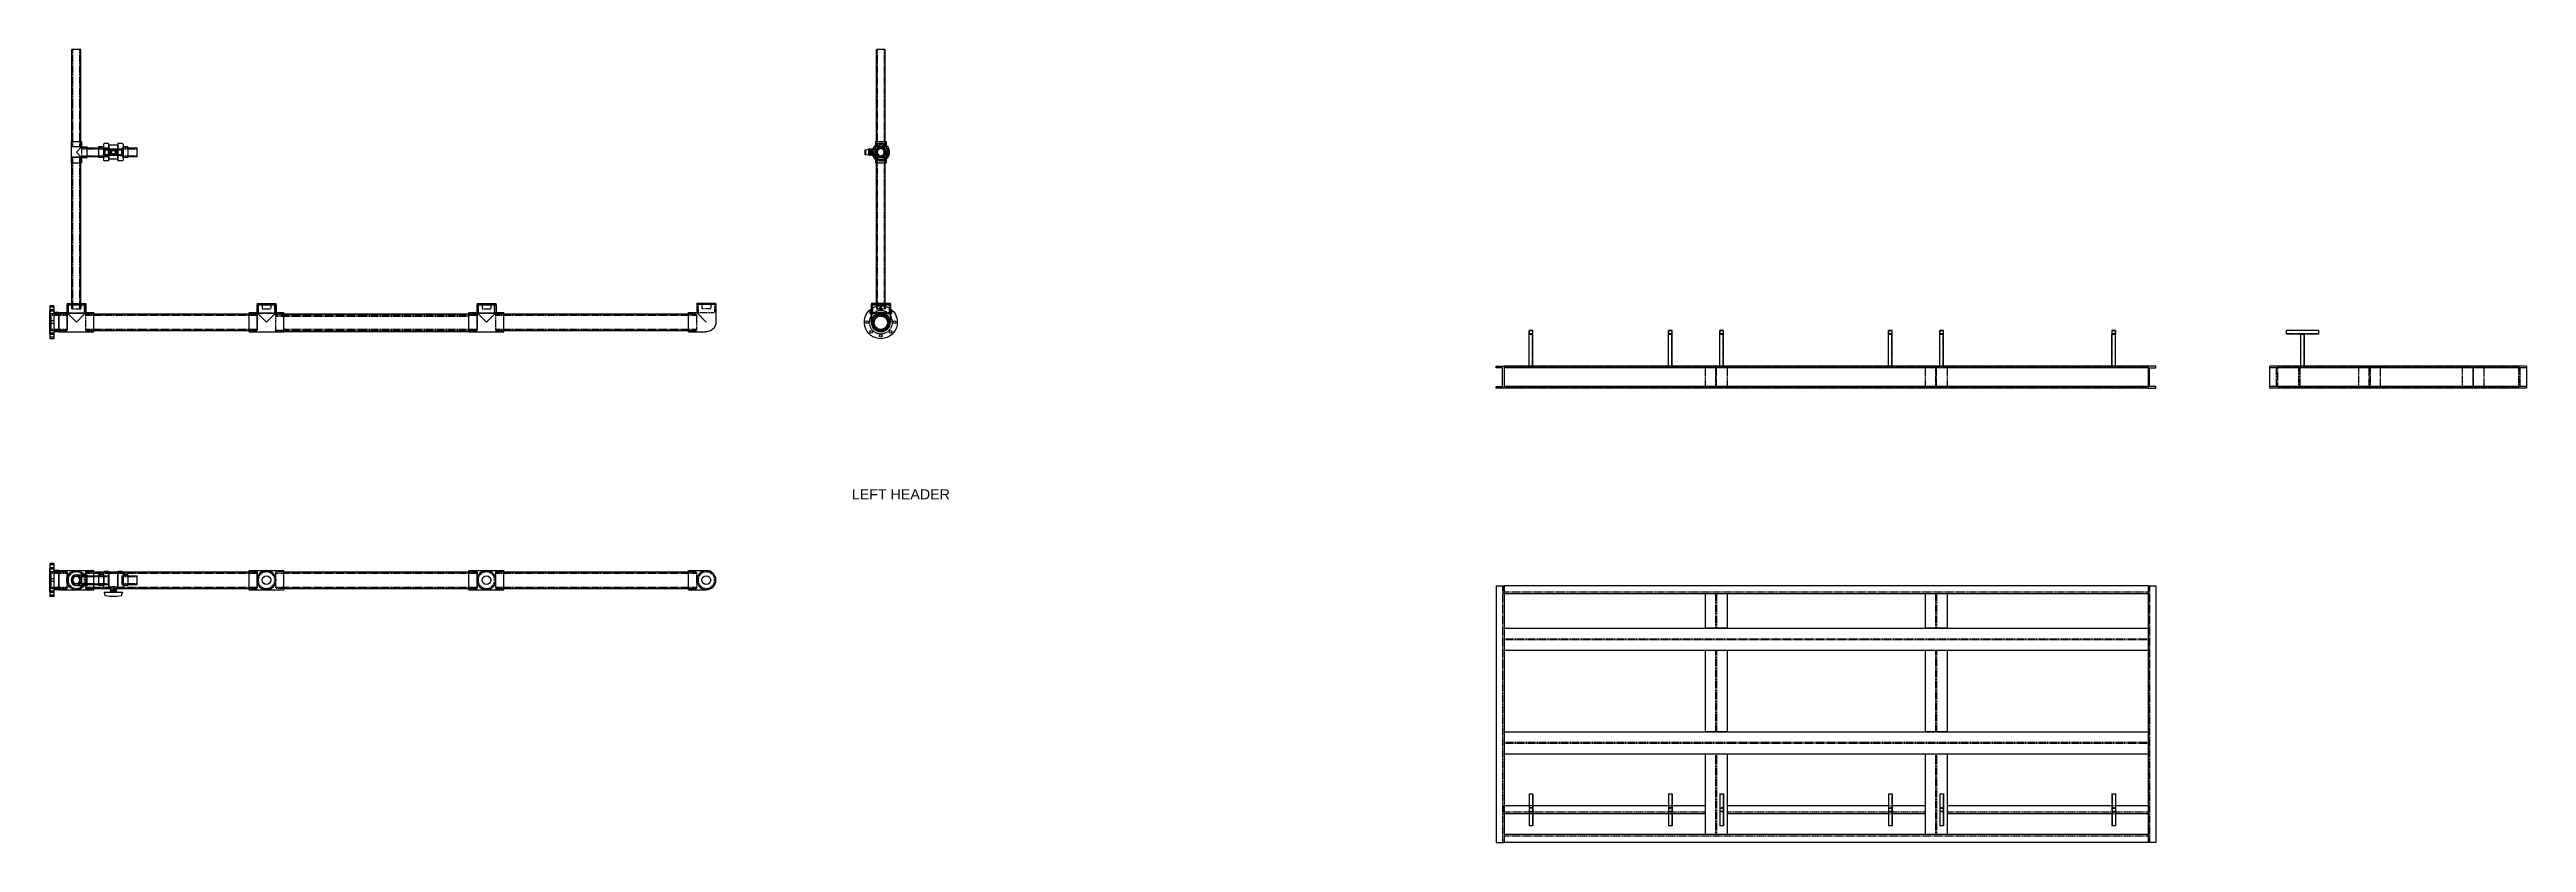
# Model space of a CAD drawing. Header units: inches. Extents: x 384 to 2495, y 344 to 1371.
# Drawn here: x 1234 to 1910, y 344 to 560 of the extents above; entities that cross this region are included whole.
import ezdxf

# ---------------------------------------------------------------- set-up
doc = ezdxf.new("R2010")
doc.units = ezdxf.units.IN
doc.header["$MEASUREMENT"] = 0
doc.linetypes.add('HIDDEN', pattern=[0.375, 0.25, -0.125])
doc.layers.add('HIDDEN', color=4, linetype='HIDDEN')
doc.layers.add('VISIBLE', color=7, linetype='Continuous')
doc.styles.get("Standard").update_dxf_attribs({"font": 'arial.ttf'})

msp = doc.modelspace()

# ---------------------------------------------------------------- texts
at = {"layer": 'VISIBLE', "insert": (1453.3, 439.96), "char_height": 2.7796, "attachment_point": 1}
msp.add_mtext_dynamic_manual_height_columns('LEFT HEADER', width=33.2666, gutter_width=1, heights=[0], dxfattribs=at)

# ---------------------------------------------------------------- linework, layer by layer
at = {"layer": 'HIDDEN'}
for p, q in [((1240.77, 533.47), (1240.77, 559.89)), ((1242.69, 533.47), (1242.69, 559.89)), ((1460.25, 533.47), (1460.25, 559.89)), ((1462.16, 533.47), (1462.16, 559.89)), ((1240.54, 533.47), (1240.54, 534.83)), ((1240.54, 533.33), (1240.54, 534.83)), ((1242.92, 533.47), (1242.92, 534.83)), ((1242.92, 533.33), (1242.92, 534.83)), ((1460.02, 533.47), (1460.02, 534.83)), ((1460.02, 533.33), (1460.02, 534.83)), ((1462.39, 533.47), (1462.39, 534.83)), ((1462.39, 533.33), (1462.39, 534.83)), ((1240.54, 533.47), (1242.92, 533.47)), ((1242.92, 533.33), (1240.54, 533.33)), ((1240.54, 530.59), (1242.92, 530.59)), ((1240.54, 528.96), (1240.54, 530.59)), ((1242.92, 530.46), (1240.54, 530.46)), ((1240.54, 528.96), (1240.54, 530.46)), ((1240.77, 489.14), (1240.77, 530.59)), ((1242.69, 489.14), (1242.69, 530.59)), ((1242.92, 528.96), (1242.92, 530.59)), ((1242.92, 528.96), (1242.92, 530.46)), ((1243.17, 533.08), (1243.17, 530.71)), ((1243.17, 533.08), (1244.67, 533.08)), ((1243.17, 533.08), (1243.17, 530.71)), ((1244.67, 533.08), (1243.17, 533.08)), ((1243.17, 532.85), (1250.46, 532.85)), ((1243.17, 530.94), (1250.46, 530.94)), ((1243.17, 530.71), (1244.67, 530.71)), ((1244.67, 530.71), (1243.17, 530.71)), ((1247.8, 533.08), (1250.46, 533.08)), ((1247.8, 533.08), (1249.33, 533.08)), ((1247.8, 530.71), (1250.46, 530.71)), ((1247.8, 530.71), (1249.33, 530.71)), ((1249.33, 530.71), (1249.33, 533.08)), ((1250.46, 530.71), (1250.46, 533.08)), ((1250.54, 532.75), (1250.54, 531.04)), ((1250.59, 532.75), (1250.59, 531.04)), ((1253, 532.75), (1253, 531.04)), ((1253.05, 532.75), (1253.05, 531.04)), ((1254.26, 530.71), (1254.26, 533.08)), ((1254.26, 533.08), (1255.79, 533.08)), ((1254.26, 530.71), (1254.26, 533.08)), ((1254.26, 533.08), (1255.79, 533.08)), ((1254.26, 532.85), (1258.29, 532.85)), ((1254.26, 530.94), (1258.29, 530.94)), ((1254.26, 530.71), (1255.79, 530.71)), ((1254.26, 530.71), (1255.79, 530.71)), ((1459.45, 532.67), (1458.96, 532.67)), ((1459.45, 531.11), (1458.96, 531.11)), ((1459.77, 533.78), (1459.77, 530)), ((1460.02, 533.47), (1462.39, 533.47)), ((1462.39, 533.33), (1460.02, 533.33)), ((1460.02, 530.59), (1462.39, 530.59)), ((1460.02, 528.96), (1460.02, 530.59)), ((1462.39, 530.46), (1460.02, 530.46)), ((1460.02, 528.96), (1460.02, 530.46)), ((1460.25, 489.14), (1460.25, 530.59)), ((1462.16, 489.14), (1462.16, 530.59)), ((1462.39, 528.96), (1462.39, 530.59)), ((1462.39, 528.96), (1462.39, 530.46)), ((1462.64, 533.78), (1462.64, 530)), ((1234.48, 487.67), (1234.42, 487.67)), ((1235.6, 489.64), (1234.48, 489.64)), ((1235.6, 488.89), (1234.48, 488.89)), ((1235.6, 488.55), (1234.48, 488.55)), ((1235.6, 487.8), (1234.48, 487.8)), ((1234.73, 487.41), (1234.48, 487.41)), ((1234.73, 483.27), (1234.73, 487.77)), ((1234.73, 487.77), (1239.23, 487.77)), ((1234.73, 487.77), (1234.73, 483.27)), ((1236.98, 487.77), (1234.73, 487.77)), ((1234.73, 487.41), (1239.23, 487.41)), ((1239.23, 487.77), (1236.98, 487.77)), ((1239.23, 483.27), (1239.23, 487.77)), ((1239.23, 487.77), (1239.23, 483.27)), ((1239.48, 490.27), (1239.48, 488.02)), ((1239.48, 488.02), (1239.48, 490.27)), ((1239.48, 488.02), (1243.98, 488.02)), ((1243.98, 488.02), (1239.48, 488.02)), ((1240.54, 489.14), (1240.54, 490.61)), ((1240.54, 490.61), (1240.54, 489.14)), ((1240.54, 489.14), (1242.92, 489.14)), ((1240.54, 489.14), (1242.92, 489.14)), ((1242.92, 489.14), (1242.92, 490.61)), ((1242.92, 490.61), (1242.92, 489.14)), ((1243.98, 490.27), (1243.98, 488.02)), ((1243.98, 488.02), (1243.98, 490.27)), ((1244.23, 487.77), (1244.23, 483.27)), ((1244.23, 487.77), (1246.48, 487.77)), ((1244.23, 487.77), (1244.23, 483.27)), ((1246.48, 487.77), (1244.23, 487.77)), ((1244.23, 487.41), (1291.09, 487.41)), ((1288.84, 487.77), (1291.09, 487.77)), ((1291.09, 487.77), (1288.84, 487.77)), ((1291.09, 483.27), (1291.09, 487.77)), ((1291.09, 487.77), (1291.09, 483.27)), ((1291.34, 490.27), (1291.34, 488.02)), ((1291.34, 488.02), (1291.34, 490.27)), ((1291.34, 488.02), (1295.84, 488.02)), ((1295.84, 488.02), (1291.34, 488.02)), ((1292.41, 490.61), (1292.41, 489.14)), ((1292.41, 489.14), (1294.78, 489.14)), ((1294.78, 490.61), (1294.78, 489.14)), ((1295.84, 490.27), (1295.84, 488.02)), ((1295.84, 488.02), (1295.84, 490.27)), ((1296.09, 487.77), (1296.09, 485.38)), ((1298.34, 487.77), (1296.09, 487.77)), ((1296.09, 487.48), (1348.84, 487.48)), ((1296.09, 487.12), (1348.84, 487.12)), ((1298.34, 487.41), (1351.09, 487.41)), ((1348.84, 487.77), (1351.09, 487.77)), ((1351.09, 487.77), (1348.84, 487.77)), ((1348.84, 485.38), (1348.84, 487.48)), ((1351.09, 483.27), (1351.09, 487.77)), ((1351.09, 487.77), (1351.09, 483.27)), ((1351.34, 490.27), (1351.34, 488.02)), ((1351.34, 488.02), (1351.34, 490.27)), ((1351.34, 488.02), (1355.84, 488.02)), ((1355.84, 488.02), (1351.34, 488.02)), ((1352.41, 490.61), (1352.41, 489.14)), ((1352.41, 489.14), (1354.78, 489.14)), ((1354.78, 490.61), (1354.78, 489.14)), ((1355.84, 490.27), (1355.84, 488.02)), ((1355.84, 488.02), (1355.84, 490.27)), ((1356.09, 487.77), (1356.09, 483.27)), ((1356.09, 487.77), (1358.34, 487.77)), ((1356.09, 487.77), (1356.09, 483.27)), ((1358.34, 487.77), (1356.09, 487.77)), ((1356.09, 487.41), (1410.97, 487.41)), ((1408.72, 487.77), (1410.97, 487.77)), ((1408.72, 487.77), (1410.97, 487.77)), ((1410.97, 483.27), (1410.97, 487.77)), ((1410.97, 483.27), (1410.97, 487.77)), ((1411.34, 490.39), (1411.34, 488.14)), ((1411.34, 490.39), (1411.34, 488.14)), ((1411.34, 488.14), (1415.84, 488.14)), ((1411.34, 488.14), (1415.84, 488.14)), ((1412.41, 490.74), (1412.41, 489.27)), ((1412.41, 489.27), (1414.78, 489.27)), ((1414.78, 490.74), (1414.78, 489.27)), ((1415.84, 490.39), (1415.84, 488.14)), ((1415.84, 490.39), (1415.84, 488.14)), ((1458.59, 490.27), (1463.81, 490.27)), ((1458.65, 490.61), (1461.2, 490.61)), ((1458.65, 490.39), (1458.65, 490.32)), ((1458.65, 490.32), (1461.2, 490.32)), ((1458.95, 490.39), (1458.95, 488.14)), ((1458.95, 490.39), (1458.95, 488.14)), ((1458.95, 488.14), (1461.2, 488.14)), ((1458.95, 488.14), (1458.95, 488.02)), ((1458.95, 488.02), (1458.95, 488.14)), ((1458.95, 488.14), (1461.2, 488.14)), ((1458.95, 488.02), (1461.2, 488.02)), ((1463.45, 488.02), (1458.95, 488.02)), ((1460.02, 490.74), (1460.02, 489.27)), ((1460.02, 489.27), (1462.39, 489.27)), ((1460.02, 489.27), (1460.02, 489.14)), ((1460.02, 489.14), (1462.39, 489.14)), ((1461.2, 490.61), (1463.75, 490.61)), ((1461.2, 490.32), (1463.75, 490.32)), ((1461.2, 488.14), (1463.45, 488.14)), ((1461.2, 488.14), (1463.45, 488.14)), ((1461.2, 488.02), (1463.45, 488.02)), ((1462.39, 490.74), (1462.39, 489.27)), ((1462.39, 489.27), (1462.39, 489.14)), ((1463.45, 490.39), (1463.45, 488.14)), ((1463.45, 490.39), (1463.45, 488.14)), ((1463.45, 488.14), (1463.45, 488.02)), ((1463.45, 488.02), (1463.45, 488.14)), ((1463.75, 490.39), (1463.75, 490.32)), ((1234.48, 483.37), (1234.42, 483.37)), ((1235.6, 485.89), (1234.48, 485.89)), ((1235.6, 485.14), (1234.48, 485.14)), ((1234.73, 483.63), (1234.48, 483.63)), ((1235.6, 483.24), (1234.48, 483.24)), ((1235.6, 482.49), (1234.48, 482.49)), ((1235.6, 482.14), (1234.48, 482.14)), ((1235.6, 481.39), (1234.48, 481.39)), ((1234.73, 483.63), (1239.23, 483.63)), ((1234.73, 483.27), (1239.23, 483.27)), ((1236.98, 483.27), (1234.73, 483.27)), ((1239.23, 483.27), (1236.98, 483.27)), ((1244.23, 483.63), (1291.09, 483.63)), ((1244.23, 483.27), (1246.48, 483.27)), ((1246.48, 483.27), (1244.23, 483.27)), ((1288.84, 483.27), (1291.09, 483.27)), ((1291.09, 483.27), (1288.84, 483.27)), ((1296.09, 485.38), (1296.09, 482.98)), ((1296.09, 483.34), (1348.84, 483.34)), ((1298.34, 483.27), (1296.09, 483.27)), ((1296.09, 482.98), (1298.34, 482.98)), ((1298.34, 483.63), (1351.09, 483.63)), ((1298.34, 483.27), (1348.84, 483.27)), ((1348.84, 483.27), (1351.09, 483.27)), ((1351.09, 483.27), (1348.84, 483.27)), ((1356.09, 483.63), (1410.97, 483.63)), ((1356.09, 483.27), (1358.34, 483.27)), ((1358.34, 483.27), (1356.09, 483.27)), ((1408.72, 483.27), (1410.97, 483.27)), ((1408.72, 483.27), (1410.97, 483.27)), ((1638.12, 473.52), (1638.12, 482.27)), ((1639.02, 473.52), (1639.02, 482.27)), ((1676.12, 473.52), (1676.12, 482.27)), ((1677.02, 473.52), (1677.02, 482.27)), ((1690.12, 473.52), (1690.12, 482.27)), ((1691.02, 473.52), (1691.02, 482.27)), ((1736.12, 473.52), (1736.12, 482.27)), ((1737.02, 473.52), (1737.02, 482.27)), ((1750.12, 473.52), (1750.12, 482.27)), ((1751.02, 473.52), (1751.02, 482.27)), ((1797.12, 473.52), (1797.12, 482.27)), ((1798.02, 473.52), (1798.02, 482.27)), ((1853.45, 483.22), (1844.7, 483.22)), ((1853.45, 482.32), (1844.7, 482.32)), ((1848.62, 473.52), (1848.62, 482.27)), ((1849.52, 473.52), (1849.52, 482.27)), ((1631.23, 473.51), (1686.07, 473.51)), ((1631.23, 473.28), (1686.07, 473.28)), ((1686.07, 473.52), (1686.07, 473.51)), ((1692.06, 473.51), (1686.07, 473.51)), ((1686.07, 473.51), (1686.07, 473.28)), ((1686.07, 473.28), (1686.07, 467.75)), ((1686.07, 473.28), (1688.83, 473.28)), ((1688.83, 473.28), (1689.31, 473.28)), ((1688.95, 473.15), (1688.95, 467.87)), ((1689.18, 467.87), (1689.18, 473.15)), ((1689.31, 473.28), (1692.06, 473.28)), ((1692.06, 473.52), (1692.06, 473.51)), ((1692.06, 473.51), (1746.08, 473.51)), ((1692.06, 473.28), (1692.06, 473.51)), ((1692.06, 473.28), (1692.06, 467.75)), ((1692.06, 473.28), (1746.08, 473.28)), ((1746.08, 473.52), (1746.08, 473.51)), ((1752.07, 473.51), (1746.08, 473.51)), ((1746.08, 473.51), (1746.08, 473.28)), ((1746.08, 473.28), (1746.08, 467.75)), ((1746.08, 473.28), (1748.84, 473.28)), ((1748.84, 473.28), (1749.32, 473.28)), ((1748.96, 473.15), (1748.96, 467.87)), ((1749.19, 467.87), (1749.19, 473.15)), ((1749.32, 473.28), (1752.07, 473.28)), ((1752.07, 473.52), (1752.07, 473.51)), ((1752.07, 473.28), (1752.07, 473.51)), ((1752.07, 473.51), (1806.92, 473.51)), ((1752.07, 473.28), (1752.07, 467.75)), ((1752.07, 473.28), (1806.92, 473.28)), ((1841.87, 473.08), (1841.87, 467.96)), ((1842.31, 467.52), (1842.31, 473.52)), ((1864.36, 473.51), (1842.31, 473.51)), ((1864.36, 473.28), (1842.31, 473.28)), ((1847.99, 473.52), (1847.99, 467.52)), ((1848.43, 467.96), (1848.43, 473.08)), ((1850.15, 473.08), (1850.15, 473.52)), ((1864.36, 473.51), (1870.35, 473.51)), ((1864.36, 473.28), (1864.36, 473.51)), ((1864.36, 473.28), (1864.36, 473.15)), ((1867.12, 473.28), (1864.36, 473.28)), ((1864.36, 473.15), (1864.36, 467.87)), ((1867.24, 467.87), (1867.24, 473.15)), ((1867.47, 473.15), (1867.47, 467.87)), ((1870.35, 473.28), (1867.6, 473.28)), ((1892.6, 473.51), (1870.35, 473.51)), ((1870.35, 473.51), (1870.35, 473.28)), ((1870.35, 473.15), (1870.35, 473.28)), ((1892.6, 473.28), (1870.35, 473.28)), ((1870.35, 467.87), (1870.35, 473.15)), ((1892.6, 473.51), (1892.6, 473.28)), ((1898.59, 473.51), (1892.6, 473.51)), ((1892.6, 473.28), (1892.6, 473.15)), ((1892.6, 473.28), (1895.36, 473.28)), ((1892.6, 473.15), (1892.6, 467.87)), ((1895.48, 473.15), (1895.48, 467.87)), ((1895.71, 467.87), (1895.71, 473.15)), ((1895.84, 473.28), (1898.59, 473.28)), ((1907.99, 473.51), (1898.59, 473.51)), ((1898.59, 473.28), (1898.59, 473.51)), ((1898.59, 473.15), (1898.59, 473.28)), ((1907.99, 473.28), (1898.59, 473.28)), ((1898.59, 467.87), (1898.59, 473.15)), ((1907.99, 473.52), (1907.99, 467.52)), ((1908.43, 467.96), (1908.43, 473.08)), ((1631.23, 467.75), (1686.07, 467.75)), ((1688.83, 467.75), (1686.07, 467.75)), ((1686.07, 467.75), (1686.07, 467.52)), ((1688.83, 467.75), (1689.31, 467.75)), ((1692.06, 467.75), (1689.31, 467.75)), ((1692.06, 467.75), (1746.08, 467.75)), ((1692.06, 467.52), (1692.06, 467.75)), ((1748.84, 467.75), (1746.08, 467.75)), ((1746.08, 467.75), (1746.08, 467.52)), ((1748.84, 467.75), (1749.32, 467.75)), ((1752.07, 467.75), (1749.32, 467.75)), ((1752.07, 467.52), (1752.07, 467.75)), ((1752.07, 467.75), (1806.92, 467.75)), ((1864.36, 467.75), (1842.31, 467.75)), ((1850.15, 467.52), (1850.15, 467.96)), ((1864.36, 467.87), (1864.36, 467.75)), ((1864.36, 467.75), (1867.12, 467.75)), ((1864.36, 467.52), (1864.36, 467.75)), ((1867.6, 467.75), (1870.35, 467.75)), ((1870.35, 467.75), (1870.35, 467.87)), ((1892.6, 467.75), (1870.35, 467.75)), ((1870.35, 467.75), (1870.35, 467.52)), ((1892.6, 467.87), (1892.6, 467.75)), ((1895.36, 467.75), (1892.6, 467.75)), ((1892.6, 467.75), (1892.6, 467.52)), ((1898.59, 467.75), (1895.84, 467.75)), ((1898.59, 467.75), (1898.59, 467.87)), ((1907.99, 467.75), (1898.59, 467.75)), ((1898.59, 467.52), (1898.59, 467.75)), ((1235.6, 419.28), (1234.48, 419.28)), ((1234.48, 417.3), (1234.41, 417.3)), ((1234.48, 413), (1234.41, 413)), ((1235.6, 418.53), (1234.48, 418.53)), ((1235.6, 418.18), (1234.48, 418.18)), ((1235.6, 417.43), (1234.48, 417.43)), ((1234.73, 417.04), (1234.48, 417.04)), ((1235.6, 415.53), (1234.48, 415.53)), ((1235.6, 414.78), (1234.48, 414.78)), ((1234.73, 413.26), (1234.48, 413.26)), ((1235.6, 412.88), (1234.48, 412.88)), ((1234.73, 412.9), (1234.73, 417.4)), ((1234.73, 417.4), (1239.23, 417.4)), ((1234.73, 417.4), (1234.73, 412.9)), ((1236.98, 417.4), (1234.73, 417.4)), ((1234.73, 417.04), (1239.23, 417.04)), ((1234.73, 413.26), (1239.23, 413.26)), ((1234.73, 412.9), (1239.23, 412.9)), ((1236.98, 412.9), (1234.73, 412.9)), ((1239.23, 417.4), (1236.98, 417.4)), ((1239.23, 412.9), (1236.98, 412.9)), ((1239.23, 412.9), (1239.23, 417.4)), ((1239.23, 417.4), (1239.23, 412.9)), ((1243.16, 416.34), (1243.16, 413.96)), ((1243.16, 416.34), (1244.66, 416.34)), ((1243.16, 416.34), (1243.16, 413.96)), ((1244.66, 416.34), (1243.16, 416.34)), ((1243.16, 416.11), (1250.46, 416.11)), ((1243.16, 414.2), (1250.46, 414.2)), ((1243.16, 413.96), (1244.66, 413.96)), ((1244.66, 413.96), (1243.16, 413.96)), ((1244.23, 417.4), (1244.23, 412.9)), ((1244.23, 417.4), (1246.48, 417.4)), ((1244.23, 417.4), (1244.23, 412.9)), ((1246.48, 417.4), (1244.23, 417.4)), ((1244.23, 417.04), (1291.09, 417.04)), ((1244.23, 413.26), (1291.09, 413.26)), ((1244.23, 412.9), (1246.48, 412.9)), ((1246.48, 412.9), (1244.23, 412.9)), ((1246.48, 415.15), (1246.48, 416.34)), ((1246.48, 413.96), (1246.48, 415.15)), ((1247.8, 416.34), (1250.46, 416.34)), ((1247.8, 416.34), (1249.33, 416.34)), ((1247.8, 413.96), (1250.46, 413.96)), ((1247.8, 413.96), (1249.33, 413.96)), ((1249.14, 417.4), (1250.54, 417.4)), ((1249.14, 412.9), (1250.54, 412.9)), ((1249.33, 415.15), (1249.33, 416.34)), ((1249.33, 413.96), (1249.33, 415.15)), ((1250.46, 413.96), (1250.46, 416.34)), ((1251.01, 412.9), (1252.57, 412.9)), ((1253.05, 417.4), (1254.45, 417.4)), ((1253.05, 412.9), (1254.45, 412.9)), ((1254.26, 413.96), (1254.26, 416.34)), ((1254.26, 416.34), (1255.79, 416.34)), ((1254.26, 415.15), (1254.26, 416.34)), ((1254.26, 416.34), (1255.79, 416.34)), ((1254.26, 416.11), (1258.29, 416.11)), ((1254.26, 413.96), (1254.26, 415.15)), ((1254.26, 414.2), (1258.29, 414.2)), ((1254.26, 413.96), (1255.79, 413.96)), ((1254.26, 413.96), (1255.79, 413.96)), ((1288.84, 417.4), (1291.09, 417.4)), ((1291.09, 417.4), (1288.84, 417.4)), ((1288.84, 412.9), (1291.09, 412.9)), ((1291.09, 412.9), (1288.84, 412.9)), ((1291.09, 412.9), (1291.09, 417.4)), ((1291.09, 417.4), (1291.09, 412.9)), ((1296.09, 417.4), (1296.09, 412.9)), ((1298.34, 417.4), (1296.09, 417.4)), ((1296.09, 417.04), (1298.34, 417.04)), ((1296.09, 413.26), (1298.34, 413.26)), ((1298.34, 412.9), (1296.09, 412.9)), ((1298.34, 417.04), (1351.09, 417.04)), ((1298.34, 413.26), (1351.09, 413.26)), ((1348.84, 417.4), (1351.09, 417.4)), ((1348.84, 412.9), (1348.84, 417.4)), ((1351.09, 417.4), (1348.84, 417.4)), ((1348.84, 412.9), (1351.09, 412.9)), ((1351.09, 412.9), (1348.84, 412.9)), ((1351.09, 412.9), (1351.09, 417.4)), ((1351.09, 417.4), (1351.09, 412.9)), ((1356.09, 417.4), (1356.09, 412.9)), ((1356.09, 417.4), (1358.34, 417.4)), ((1356.09, 417.4), (1356.09, 412.9)), ((1358.34, 417.4), (1356.09, 417.4)), ((1356.09, 417.04), (1410.97, 417.04)), ((1356.09, 413.26), (1410.97, 413.26)), ((1356.09, 412.9), (1358.34, 412.9)), ((1358.34, 412.9), (1356.09, 412.9)), ((1408.72, 417.4), (1410.97, 417.4)), ((1408.72, 417.4), (1410.97, 417.4)), ((1408.72, 412.9), (1410.97, 412.9)), ((1408.72, 412.9), (1410.97, 412.9)), ((1410.97, 412.9), (1410.97, 417.4)), ((1410.97, 415.15), (1410.97, 417.4)), ((1410.97, 412.9), (1410.97, 415.15)), ((1630.79, 413.59), (1630.79, 343.59)), ((1807.35, 413.59), (1807.35, 343.59)), ((1235.6, 412.13), (1234.48, 412.13)), ((1235.6, 411.78), (1234.48, 411.78)), ((1235.6, 411.03), (1234.48, 411.03)), ((1806.92, 411.87), (1631.23, 411.87)), ((1688.95, 411.43), (1688.95, 402.03)), ((1689.18, 411.43), (1689.18, 402.03)), ((1748.96, 411.43), (1748.96, 402.03)), ((1749.19, 411.43), (1749.19, 402.03)), ((1631.23, 399.15), (1806.92, 399.15)), ((1631.23, 398.92), (1806.92, 398.92)), ((1688.95, 396.04), (1688.95, 373.79)), ((1689.18, 396.04), (1689.18, 373.79)), ((1748.96, 396.04), (1748.96, 373.79)), ((1749.19, 396.04), (1749.19, 373.79)), ((1631.23, 370.91), (1806.92, 370.91)), ((1631.23, 370.68), (1806.92, 370.68)), ((1688.95, 367.8), (1688.95, 345.75)), ((1689.18, 367.8), (1689.18, 345.75)), ((1748.96, 367.8), (1748.96, 345.75)), ((1749.19, 367.8), (1749.19, 345.75)), ((1686.07, 351.87), (1631.23, 351.87)), ((1639.07, 353.59), (1638.07, 353.59)), ((1639.07, 353.01), (1638.07, 353.01)), ((1638.07, 352.01), (1639.07, 352.01)), ((1639.07, 351.43), (1638.07, 351.43)), ((1638.12, 356.89), (1638.12, 348.14)), ((1638.12, 352.96), (1639.02, 352.96)), ((1639.02, 352.06), (1638.12, 352.06)), ((1639.02, 356.89), (1639.02, 348.14)), ((1677.07, 353.59), (1676.07, 353.59)), ((1677.07, 353.01), (1676.07, 353.01)), ((1676.07, 352.01), (1677.07, 352.01)), ((1677.07, 351.43), (1676.07, 351.43)), ((1676.12, 356.89), (1676.12, 348.14)), ((1676.12, 352.96), (1677.02, 352.96)), ((1677.02, 352.06), (1676.12, 352.06)), ((1677.02, 356.89), (1677.02, 348.14)), ((1691.07, 353.01), (1690.07, 353.01)), ((1690.07, 352.01), (1691.07, 352.01)), ((1690.12, 356.89), (1690.12, 348.14)), ((1690.12, 352.96), (1691.02, 352.96)), ((1691.02, 352.06), (1690.12, 352.06)), ((1691.02, 356.89), (1691.02, 348.14)), ((1746.08, 351.87), (1692.06, 351.87)), ((1737.07, 353.59), (1736.07, 353.59)), ((1737.07, 353.01), (1736.07, 353.01)), ((1736.07, 352.01), (1737.07, 352.01)), ((1737.07, 351.43), (1736.07, 351.43)), ((1736.12, 356.89), (1736.12, 348.14)), ((1736.12, 352.96), (1737.02, 352.96)), ((1737.02, 352.06), (1736.12, 352.06)), ((1737.02, 356.89), (1737.02, 348.14)), ((1751.07, 353.01), (1750.07, 353.01)), ((1750.07, 352.01), (1751.07, 352.01)), ((1750.12, 356.89), (1750.12, 348.14)), ((1750.12, 352.96), (1751.02, 352.96)), ((1751.02, 352.06), (1750.12, 352.06)), ((1751.02, 356.89), (1751.02, 348.14)), ((1806.92, 351.87), (1752.07, 351.87)), ((1798.07, 353.59), (1797.07, 353.59)), ((1798.07, 353.01), (1797.07, 353.01)), ((1797.07, 352.01), (1798.07, 352.01)), ((1798.07, 351.43), (1797.07, 351.43)), ((1797.12, 356.89), (1797.12, 348.14)), ((1797.12, 352.96), (1798.02, 352.96)), ((1798.02, 352.06), (1797.12, 352.06)), ((1798.02, 356.89), (1798.02, 348.14)), ((1806.92, 345.31), (1631.23, 345.31))]:
    msp.add_line(p, q, dxfattribs=at)
at = {"layer": 'HIDDEN', "extrusion": (0, 0, -1)}
for centre, radius in [((-1461.2, 531.89), 2.02), ((-1461.2, 531.89), 1.92), ((-1461.2, 485.52), 3.16), ((-1461.2, 485.52), 1.89), ((-1461.2, 485.23), 1.89), ((-1241.73, 415.15), 2.25), ((-1293.59, 415.15), 2.25), ((-1353.59, 415.15), 2.25), ((-1413.59, 415.15), 2.25)]:
    msp.add_circle(centre, radius, dxfattribs=at)
at = {"layer": 'HIDDEN'}
for centre, radius in [((1251.8, 531.89), 0.78), ((1251.8, 531.89), 0.625), ((1251.8, 531.89), 0.5), ((1461.2, 531.89), 1.44), ((1461.2, 485.52), 2.25), ((1461.2, 485.52), 2.25), ((1461.2, 485.23), 2.25), ((1461.2, 485.52), 2.15), ((1461.2, 489.27), 0.375)]:
    msp.add_circle(centre, radius, dxfattribs=at)
for centre, radius, start, end in [((1251.8, 531.89), 0.875, 102.27381, 180), ((1251.8, 531.89), 0.875, 180, 257.72619), ((1251.8, 531.89), 0.875, 282.27381, 77.72619), ((1458.55, 488.17), 0.375, 0, 85.92468), ((1458.55, 488.17), 0.375, 274.07532, 0), ((1461.2, 485.52), 2.63, 90, 173.74541), ((1461.2, 485.52), 2.62, 6.25459, 90), ((1463.85, 488.17), 0.375, 94.07532, 265.92468), ((1867.12, 473.15), 0.125, 0, 90), ((1867.6, 473.15), 0.125, 90, 180), ((1867.12, 467.87), 0.125, 270, 0), ((1867.6, 467.87), 0.125, 180, 270)]:
    msp.add_arc(centre, radius, start, end, dxfattribs=at)
at = {"layer": 'HIDDEN', "extrusion": (0, 0, -1)}
for centre, radius, start, end in [((-1461.2, 485.52), 4.5, 54.31467, 125.68533), ((-1461.2, 485.52), 2.61, 0, 180), ((-1688.83, 473.15), 0.125, 90, 180), ((-1689.31, 473.15), 0.125, 0, 90), ((-1748.84, 473.15), 0.125, 90, 180), ((-1749.32, 473.15), 0.125, 0, 90), ((-1895.36, 473.15), 0.125, 90, 180), ((-1895.84, 473.15), 0.125, 0, 90), ((-1688.83, 467.87), 0.125, 180, 270), ((-1689.31, 467.87), 0.125, 270, 0), ((-1748.84, 467.87), 0.125, 180, 270), ((-1749.32, 467.87), 0.125, 270, 0), ((-1895.36, 467.87), 0.125, 180, 270), ((-1895.84, 467.87), 0.125, 270, 0), ((-1241.73, 415.15), 2.55, 145.69615, 180), ((-1241.73, 415.15), 2.55, 180, 214.30385), ((-1241.73, 415.15), 2.62, 146.79618, 213.20382)]:
    msp.add_arc(centre, radius, start, end, dxfattribs=at)
at = {"layer": 'VISIBLE'}
for p, q in [((1242.92, 559.89), (1240.54, 559.89)), ((1240.54, 534.83), (1240.54, 559.89)), ((1242.92, 534.83), (1242.92, 559.89)), ((1462.39, 559.89), (1460.02, 559.89)), ((1460.02, 534.83), (1460.02, 559.89)), ((1462.39, 534.83), (1462.39, 559.89)), ((1240.29, 534.83), (1243.17, 534.83)), ((1240.29, 534.83), (1240.29, 528.96)), ((1243.17, 534.83), (1243.17, 533.33)), ((1249.11, 534.03), (1249.11, 529.76)), ((1250.54, 534.27), (1249.35, 534.27)), ((1250.54, 534.27), (1250.54, 532.75)), ((1250.59, 533.91), (1250.54, 533.91)), ((1250.59, 533.91), (1250.59, 532.75)), ((1253, 533.91), (1253, 532.75)), ((1253.05, 533.91), (1253, 533.91)), ((1253.05, 534.27), (1253.05, 532.75)), ((1254.24, 534.27), (1253.05, 534.27)), ((1254.48, 534.03), (1254.48, 529.76)), ((1459.77, 534.83), (1461.2, 534.83)), ((1459.77, 534.83), (1459.77, 533.78)), ((1461.2, 534.83), (1462.64, 534.83)), ((1462.64, 534.83), (1462.64, 533.78)), ((1240.29, 528.96), (1243.17, 528.96)), ((1240.54, 490.61), (1240.54, 528.96)), ((1241.73, 531.89), (1243.17, 533.33)), ((1243.17, 530.46), (1241.73, 531.89)), ((1242.92, 490.61), (1242.92, 528.96)), ((1243.17, 533.33), (1244.67, 533.33)), ((1243.17, 530.46), (1243.17, 528.96)), ((1243.17, 530.46), (1244.67, 530.46)), ((1244.67, 530.46), (1244.67, 533.33)), ((1244.67, 533.08), (1247.8, 533.08)), ((1244.67, 530.71), (1247.8, 530.71)), ((1247.8, 533.35), (1247.8, 530.43)), ((1249.11, 533.35), (1247.8, 533.35)), ((1249.11, 530.43), (1247.8, 530.43)), ((1249.3, 532.75), (1249.52, 532.57)), ((1249.3, 532.75), (1249.3, 531.04)), ((1254.3, 532.75), (1249.3, 532.75)), ((1249.52, 531.21), (1249.3, 531.04)), ((1249.3, 531.04), (1254.3, 531.04)), ((1250.54, 529.52), (1249.35, 529.52)), ((1249.52, 532.57), (1249.52, 531.21)), ((1249.52, 532.57), (1250.89, 532.54)), ((1250.89, 531.25), (1249.52, 531.21)), ((1250.54, 531.04), (1250.54, 529.52)), ((1250.59, 529.88), (1250.54, 529.88)), ((1253, 533.81), (1250.59, 533.81)), ((1250.59, 531.04), (1250.59, 529.88)), ((1253, 529.97), (1250.59, 529.97)), ((1250.89, 532.54), (1250.89, 531.25)), ((1250.89, 532.54), (1252.71, 532.54)), ((1252.71, 531.25), (1250.89, 531.25)), ((1252.71, 532.54), (1254.08, 532.57)), ((1252.71, 532.54), (1252.71, 531.25)), ((1254.08, 531.21), (1252.71, 531.25)), ((1253, 531.04), (1253, 529.88)), ((1253.05, 529.88), (1253, 529.88)), ((1253.05, 531.04), (1253.05, 529.52)), ((1254.24, 529.52), (1253.05, 529.52)), ((1254.08, 532.57), (1254.3, 532.75)), ((1254.08, 532.57), (1254.08, 531.21)), ((1254.3, 531.04), (1254.08, 531.21)), ((1254.3, 532.75), (1254.3, 531.04)), ((1255.79, 533.35), (1254.48, 533.35)), ((1255.79, 530.43), (1254.48, 530.43)), ((1255.79, 533.35), (1255.79, 530.43)), ((1255.79, 533.08), (1258.29, 533.08)), ((1255.79, 530.71), (1258.29, 530.71)), ((1258.29, 530.71), (1258.29, 533.08)), ((1456.81, 532.54), (1456.98, 532.57)), ((1456.81, 532.54), (1456.81, 531.25)), ((1456.98, 531.21), (1456.81, 531.25)), ((1456.98, 532.57), (1457.8, 532.75)), ((1456.98, 532.57), (1456.98, 531.21)), ((1457.8, 531.04), (1456.98, 531.21)), ((1457.91, 532.75), (1457.8, 532.75)), ((1457.8, 532.75), (1457.8, 531.04)), ((1457.91, 531.04), (1457.8, 531.04)), ((1457.91, 532.75), (1457.91, 531.04)), ((1458.09, 532.39), (1457.91, 532.39)), ((1458.09, 531.39), (1457.91, 531.39)), ((1458.09, 532.77), (1458.09, 531.02)), ((1458.22, 532.77), (1458.09, 532.77)), ((1458.22, 531.02), (1458.09, 531.02)), ((1458.22, 532.77), (1458.22, 531.02)), ((1458.22, 532.63), (1458.22, 532.64)), ((1458.23, 532.62), (1458.22, 532.63)), ((1458.22, 532.63), (1458.22, 532.63)), ((1458.23, 531.17), (1458.22, 531.16)), ((1458.22, 531.16), (1458.22, 531.15)), ((1458.22, 531.15), (1458.22, 531.14)), ((1458.23, 532.61), (1458.23, 532.62)), ((1458.23, 532.6), (1458.23, 532.61)), ((1458.24, 532.59), (1458.23, 532.6)), ((1458.24, 531.2), (1458.23, 531.19)), ((1458.23, 531.19), (1458.23, 531.18)), ((1458.23, 531.18), (1458.23, 531.17)), ((1458.24, 532.58), (1458.24, 532.59)), ((1458.25, 532.57), (1458.24, 532.58)), ((1458.25, 531.22), (1458.24, 531.21)), ((1458.24, 531.21), (1458.24, 531.2)), ((1458.26, 532.56), (1458.25, 532.57)), ((1458.26, 531.23), (1458.25, 531.22)), ((1458.27, 532.55), (1458.26, 532.56)), ((1458.27, 531.24), (1458.26, 531.23)), ((1458.27, 532.54), (1458.27, 532.55)), ((1458.28, 532.54), (1458.27, 532.54)), ((1458.28, 531.25), (1458.27, 531.25)), ((1458.27, 531.25), (1458.27, 531.24)), ((1458.3, 532.53), (1458.28, 532.54)), ((1458.3, 531.26), (1458.28, 531.25)), ((1458.31, 532.53), (1458.3, 532.53)), ((1458.31, 531.26), (1458.3, 531.26)), ((1458.32, 532.52), (1458.31, 532.53)), ((1458.32, 531.27), (1458.31, 531.26)), ((1458.33, 532.52), (1458.32, 532.52)), ((1458.33, 531.27), (1458.32, 531.27)), ((1458.34, 532.52), (1458.33, 532.52)), ((1458.34, 531.27), (1458.33, 531.27)), ((1458.35, 532.52), (1458.34, 532.52)), ((1458.35, 531.27), (1458.34, 531.27)), ((1458.35, 532.52), (1458.37, 532.52)), ((1458.35, 531.27), (1458.37, 531.27)), ((1458.37, 532.52), (1458.38, 532.52)), ((1458.37, 531.27), (1458.38, 531.27)), ((1458.38, 532.52), (1458.39, 532.53)), ((1458.38, 531.27), (1458.39, 531.26)), ((1458.39, 532.53), (1458.4, 532.53)), ((1458.39, 531.26), (1458.4, 531.26)), ((1458.4, 532.53), (1458.41, 532.54)), ((1458.4, 531.26), (1458.41, 531.25)), ((1458.41, 532.54), (1458.42, 532.54)), ((1458.41, 531.25), (1458.42, 531.25)), ((1458.42, 532.54), (1458.43, 532.55)), ((1458.42, 531.25), (1458.43, 531.24)), ((1458.43, 532.55), (1458.44, 532.56)), ((1458.43, 531.24), (1458.44, 531.23)), ((1458.44, 532.56), (1458.45, 532.57)), ((1458.44, 531.23), (1458.45, 531.22)), ((1458.45, 532.58), (1458.46, 532.59)), ((1458.45, 532.57), (1458.45, 532.58)), ((1458.45, 531.22), (1458.45, 531.21)), ((1458.45, 531.21), (1458.46, 531.2)), ((1458.46, 532.6), (1458.47, 532.61)), ((1458.46, 532.59), (1458.46, 532.6)), ((1458.46, 531.2), (1458.46, 531.19)), ((1458.46, 531.19), (1458.47, 531.18)), ((1458.47, 532.77), (1458.47, 531.02)), ((1458.6, 532.77), (1458.47, 532.77)), ((1458.47, 532.63), (1458.47, 532.64)), ((1458.47, 532.63), (1458.47, 532.63)), ((1458.47, 532.62), (1458.47, 532.63)), ((1458.47, 532.61), (1458.47, 532.62)), ((1458.47, 531.18), (1458.47, 531.17)), ((1458.47, 531.17), (1458.47, 531.16)), ((1458.47, 531.16), (1458.47, 531.15)), ((1458.47, 531.15), (1458.47, 531.14)), ((1458.6, 531.02), (1458.47, 531.02)), ((1458.6, 532.77), (1458.6, 531.02)), ((1458.96, 532.67), (1458.6, 532.67)), ((1458.96, 531.11), (1458.6, 531.11)), ((1459.77, 530), (1459.77, 528.96)), ((1459.77, 528.96), (1461.2, 528.96)), ((1460.02, 490.74), (1460.02, 528.96)), ((1461.2, 528.96), (1462.64, 528.96)), ((1462.39, 490.74), (1462.39, 528.96)), ((1462.64, 530), (1462.64, 528.96)), ((1234.42, 488.67), (1234.42, 482.36)), ((1234.48, 488.67), (1234.42, 488.67)), ((1234.48, 490.02), (1234.48, 481.02)), ((1235.6, 490.02), (1234.48, 490.02)), ((1235.6, 490.02), (1235.6, 481.02)), ((1236.98, 488.14), (1235.6, 488.14)), ((1236.98, 482.89), (1236.98, 488.14)), ((1236.98, 488.14), (1239.1, 488.14)), ((1236.98, 488.14), (1236.98, 482.89)), ((1239.1, 490.27), (1244.35, 490.27)), ((1239.1, 490.27), (1239.1, 488.14)), ((1239.1, 488.14), (1241.73, 485.52)), ((1239.18, 490.61), (1244.28, 490.61)), ((1239.18, 490.61), (1239.18, 490.32)), ((1239.18, 490.32), (1244.28, 490.32)), ((1239.48, 490.32), (1239.48, 490.27)), ((1241.73, 485.52), (1244.35, 488.14)), ((1243.98, 490.32), (1243.98, 490.27)), ((1244.28, 490.61), (1244.28, 490.32)), ((1244.35, 490.27), (1244.35, 488.14)), ((1244.35, 488.14), (1246.48, 488.14)), ((1246.48, 482.89), (1246.48, 488.14)), ((1246.48, 487.77), (1288.84, 487.77)), ((1288.84, 482.89), (1288.84, 488.14)), ((1288.84, 488.14), (1290.97, 488.14)), ((1290.97, 490.27), (1296.22, 490.27)), ((1290.97, 490.27), (1290.97, 488.14)), ((1290.97, 488.14), (1293.59, 485.52)), ((1291.04, 490.61), (1296.14, 490.61)), ((1291.04, 490.61), (1291.04, 490.32)), ((1291.04, 490.32), (1296.14, 490.32)), ((1291.34, 490.32), (1291.34, 490.27)), ((1293.59, 485.52), (1296.22, 488.14)), ((1295.84, 490.32), (1295.84, 490.27)), ((1296.14, 490.61), (1296.14, 490.32)), ((1296.22, 490.27), (1296.22, 488.14)), ((1296.22, 488.14), (1298.34, 488.14)), ((1298.34, 482.89), (1298.34, 488.14)), ((1298.34, 487.77), (1348.84, 487.77)), ((1348.84, 482.89), (1348.84, 488.14)), ((1348.84, 488.14), (1350.97, 488.14)), ((1350.97, 490.27), (1356.22, 490.27)), ((1350.97, 490.27), (1350.97, 488.14)), ((1350.97, 488.14), (1353.59, 485.52)), ((1351.04, 490.61), (1356.14, 490.61)), ((1351.04, 490.61), (1351.04, 490.32)), ((1351.04, 490.32), (1356.14, 490.32)), ((1351.34, 490.32), (1351.34, 490.27)), ((1353.59, 485.52), (1356.22, 488.14)), ((1355.84, 490.32), (1355.84, 490.27)), ((1356.14, 490.61), (1356.14, 490.32)), ((1356.22, 490.27), (1356.22, 488.14)), ((1356.22, 488.14), (1358.34, 488.14)), ((1358.34, 482.89), (1358.34, 488.14)), ((1358.34, 487.77), (1408.72, 487.77)), ((1408.72, 482.91), (1408.72, 488.13)), ((1408.72, 488.13), (1410.98, 488.13)), ((1410.98, 490.39), (1416.2, 490.39)), ((1410.98, 490.39), (1410.98, 488.13)), ((1410.98, 488.13), (1413.59, 485.52)), ((1411.04, 490.74), (1416.14, 490.74)), ((1411.04, 490.74), (1411.04, 490.44)), ((1411.04, 490.44), (1416.14, 490.44)), ((1411.34, 490.44), (1411.34, 490.39)), ((1415.84, 490.44), (1415.84, 490.39)), ((1416.14, 490.74), (1416.14, 490.44)), ((1416.2, 490.39), (1416.2, 485.52)), ((1458.58, 490.27), (1458.59, 490.27)), ((1458.58, 490.27), (1458.58, 485.52)), ((1458.59, 490.39), (1461.2, 490.39)), ((1458.59, 490.39), (1458.59, 485.52)), ((1458.65, 490.74), (1461.2, 490.74)), ((1458.65, 490.74), (1458.65, 490.44)), ((1458.65, 490.44), (1461.2, 490.44)), ((1458.65, 490.44), (1458.65, 490.39)), ((1458.95, 490.44), (1458.95, 490.39)), ((1461.2, 490.74), (1463.75, 490.74)), ((1461.2, 490.44), (1463.75, 490.44)), ((1461.2, 490.39), (1463.81, 490.39)), ((1463.45, 490.44), (1463.45, 490.39)), ((1463.75, 490.74), (1463.75, 490.44)), ((1463.75, 490.44), (1463.75, 490.39)), ((1463.81, 490.39), (1463.81, 485.52)), ((1463.81, 490.27), (1463.83, 490.27)), ((1463.83, 490.27), (1463.83, 485.52)), ((1234.48, 482.36), (1234.42, 482.36)), ((1235.6, 481.02), (1234.48, 481.02)), ((1236.98, 482.89), (1235.6, 482.89)), ((1236.98, 482.89), (1246.48, 482.89)), ((1246.48, 483.27), (1288.84, 483.27)), ((1288.84, 482.89), (1298.34, 482.89)), ((1298.34, 482.98), (1348.84, 482.98)), ((1348.84, 482.98), (1348.84, 485.38)), ((1348.84, 483.27), (1348.84, 483.27)), ((1348.84, 482.89), (1358.34, 482.89)), ((1358.34, 483.27), (1408.72, 483.27)), ((1408.72, 482.91), (1413.59, 482.91)), ((1639.07, 483.27), (1638.07, 483.27)), ((1638.07, 483.27), (1638.07, 482.27)), ((1638.07, 482.27), (1639.07, 482.27)), ((1638.07, 473.52), (1638.07, 482.27)), ((1638.12, 482.32), (1638.12, 483.22)), ((1638.12, 483.22), (1639.02, 483.22)), ((1639.02, 482.32), (1638.12, 482.32)), ((1639.02, 483.22), (1639.02, 482.32)), ((1639.07, 482.27), (1639.07, 483.27)), ((1639.07, 473.52), (1639.07, 482.27)), ((1677.07, 483.27), (1676.07, 483.27)), ((1676.07, 483.27), (1676.07, 482.27)), ((1676.07, 482.27), (1677.07, 482.27)), ((1676.07, 473.52), (1676.07, 482.27)), ((1676.12, 482.32), (1676.12, 483.22)), ((1676.12, 483.22), (1677.02, 483.22)), ((1677.02, 482.32), (1676.12, 482.32)), ((1677.02, 483.22), (1677.02, 482.32)), ((1677.07, 482.27), (1677.07, 483.27)), ((1677.07, 473.52), (1677.07, 482.27)), ((1691.07, 483.27), (1690.07, 483.27)), ((1690.07, 483.27), (1690.07, 482.27)), ((1690.07, 482.27), (1691.07, 482.27)), ((1690.07, 473.52), (1690.07, 482.27)), ((1690.12, 482.32), (1690.12, 483.22)), ((1690.12, 483.22), (1691.02, 483.22)), ((1691.02, 482.32), (1690.12, 482.32)), ((1691.02, 483.22), (1691.02, 482.32)), ((1691.07, 482.27), (1691.07, 483.27)), ((1691.07, 473.52), (1691.07, 482.27)), ((1737.07, 483.27), (1736.07, 483.27)), ((1736.07, 483.27), (1736.07, 482.27)), ((1736.07, 482.27), (1737.07, 482.27)), ((1736.07, 473.52), (1736.07, 482.27)), ((1736.12, 482.32), (1736.12, 483.22)), ((1736.12, 483.22), (1737.02, 483.22)), ((1737.02, 482.32), (1736.12, 482.32)), ((1737.02, 483.22), (1737.02, 482.32)), ((1737.07, 482.27), (1737.07, 483.27)), ((1737.07, 473.52), (1737.07, 482.27)), ((1751.07, 483.27), (1750.07, 483.27)), ((1750.07, 483.27), (1750.07, 482.27)), ((1750.07, 482.27), (1751.07, 482.27)), ((1750.07, 473.52), (1750.07, 482.27)), ((1750.12, 482.32), (1750.12, 483.22)), ((1750.12, 483.22), (1751.02, 483.22)), ((1751.02, 482.32), (1750.12, 482.32)), ((1751.02, 483.22), (1751.02, 482.32)), ((1751.07, 482.27), (1751.07, 483.27)), ((1751.07, 473.52), (1751.07, 482.27)), ((1798.07, 483.27), (1797.07, 483.27)), ((1797.07, 483.27), (1797.07, 482.27)), ((1797.07, 482.27), (1798.07, 482.27)), ((1797.07, 473.52), (1797.07, 482.27)), ((1797.12, 482.32), (1797.12, 483.22)), ((1797.12, 483.22), (1798.02, 483.22)), ((1798.02, 482.32), (1797.12, 482.32)), ((1798.02, 483.22), (1798.02, 482.32)), ((1798.07, 482.27), (1798.07, 483.27)), ((1798.07, 473.52), (1798.07, 482.27)), ((1853.45, 483.27), (1844.7, 483.27)), ((1844.7, 482.27), (1844.7, 483.27)), ((1853.45, 482.27), (1844.7, 482.27)), ((1848.57, 473.52), (1848.57, 482.27)), ((1848.57, 482.27), (1849.57, 482.27)), ((1849.57, 473.52), (1849.57, 482.27)), ((1853.45, 483.27), (1853.45, 482.27)), ((1629.07, 473.52), (1631.23, 473.52)), ((1629.07, 473.08), (1629.07, 473.52)), ((1630.79, 473.08), (1629.07, 473.08)), ((1630.79, 467.96), (1630.79, 473.08)), ((1806.92, 473.52), (1631.23, 473.52)), ((1631.23, 473.52), (1631.23, 473.08)), ((1631.23, 473.52), (1631.23, 467.52)), ((1806.92, 473.08), (1631.23, 473.08)), ((1806.92, 473.52), (1806.92, 473.08)), ((1809.07, 473.52), (1806.92, 473.52)), ((1806.92, 473.52), (1806.92, 467.52)), ((1807.35, 467.96), (1807.35, 473.08)), ((1807.35, 473.08), (1809.07, 473.08)), ((1809.07, 473.08), (1809.07, 473.52)), ((1840.15, 473.08), (1840.15, 473.52)), ((1910.15, 473.52), (1840.15, 473.52)), ((1840.15, 467.96), (1840.15, 473.08)), ((1910.15, 473.08), (1840.15, 473.08)), ((1910.15, 473.52), (1910.15, 473.08)), ((1910.15, 473.08), (1910.15, 467.96)), ((1629.07, 467.96), (1630.79, 467.96)), ((1629.07, 467.52), (1629.07, 467.96)), ((1631.23, 467.52), (1629.07, 467.52)), ((1631.23, 467.52), (1631.23, 467.96)), ((1806.92, 467.96), (1631.23, 467.96)), ((1806.92, 467.52), (1631.23, 467.52)), ((1806.92, 467.96), (1806.92, 467.52)), ((1806.92, 467.52), (1809.07, 467.52)), ((1809.07, 467.96), (1807.35, 467.96)), ((1809.07, 467.52), (1809.07, 467.96)), ((1840.15, 467.52), (1840.15, 467.96)), ((1910.15, 467.96), (1840.15, 467.96)), ((1910.15, 467.52), (1840.15, 467.52)), ((1910.15, 467.96), (1910.15, 467.52)), ((1234.48, 419.65), (1234.48, 410.65)), ((1235.6, 419.65), (1234.48, 419.65)), ((1235.6, 419.65), (1235.6, 410.65)), ((1234.41, 418.31), (1234.41, 412)), ((1234.48, 418.31), (1234.41, 418.31)), ((1236.98, 417.78), (1235.6, 417.78)), ((1236.98, 412.53), (1235.6, 412.53)), ((1236.98, 415.15), (1236.98, 417.78)), ((1236.98, 417.78), (1246.48, 417.78)), ((1236.98, 417.78), (1236.98, 412.53)), ((1236.98, 412.53), (1236.98, 415.15)), ((1236.98, 412.53), (1246.48, 412.53)), ((1241.73, 416.59), (1244.66, 416.59)), ((1241.73, 413.71), (1244.66, 413.71)), ((1244.66, 413.71), (1244.66, 416.59)), ((1244.66, 416.34), (1247.8, 416.34)), ((1244.66, 413.96), (1247.8, 413.96)), ((1246.48, 416.34), (1246.48, 417.78)), ((1246.48, 417.4), (1249.14, 417.4)), ((1246.48, 412.53), (1246.48, 413.96)), ((1246.48, 412.9), (1249.14, 412.9)), ((1247.8, 416.61), (1247.8, 413.69)), ((1249.11, 416.61), (1247.8, 416.61)), ((1249.11, 413.69), (1247.8, 413.69)), ((1249.11, 417.29), (1249.11, 413.01)), ((1250.54, 417.53), (1249.35, 417.53)), ((1250.54, 412.78), (1249.35, 412.78)), ((1250.54, 417.53), (1250.54, 412.78)), ((1250.54, 417.4), (1253.05, 417.4)), ((1250.59, 417.17), (1250.54, 417.17)), ((1250.59, 413.14), (1250.54, 413.14)), ((1250.54, 412.9), (1251.01, 412.9)), ((1250.59, 417.17), (1250.59, 413.14)), ((1253, 417.07), (1250.59, 417.07)), ((1251.01, 413.23), (1250.59, 413.23)), ((1250.92, 412.55), (1252.67, 412.55)), ((1250.92, 412.55), (1250.92, 412.42)), ((1250.92, 412.42), (1252.67, 412.42)), ((1251.01, 413.23), (1251.01, 412.55)), ((1251.05, 412.42), (1251.04, 412.42)), ((1251.06, 412.42), (1251.05, 412.42)), ((1251.07, 412.42), (1251.06, 412.42)), ((1251.08, 412.42), (1251.07, 412.42)), ((1251.09, 412.41), (1251.08, 412.42)), ((1251.1, 412.41), (1251.09, 412.41)), ((1251.11, 412.4), (1251.1, 412.41)), ((1251.12, 412.4), (1251.11, 412.4)), ((1251.13, 412.39), (1251.12, 412.4)), ((1251.13, 412.21), (1251.12, 412.2)), ((1251.14, 412.38), (1251.13, 412.39)), ((1251.14, 412.21), (1251.13, 412.21)), ((1251.15, 412.37), (1251.14, 412.38)), ((1251.15, 412.22), (1251.14, 412.21)), ((1251.15, 412.36), (1251.15, 412.37)), ((1251.16, 412.35), (1251.15, 412.36)), ((1251.16, 412.24), (1251.15, 412.23)), ((1251.15, 412.23), (1251.15, 412.22)), ((1251.16, 412.34), (1251.16, 412.35)), ((1251.17, 412.33), (1251.16, 412.34)), ((1251.17, 412.27), (1251.16, 412.26)), ((1251.16, 412.26), (1251.16, 412.24)), ((1251.17, 412.31), (1251.17, 412.33)), ((1251.17, 412.3), (1251.17, 412.31)), ((1251.17, 412.3), (1251.17, 412.29)), ((1251.17, 412.29), (1251.17, 412.28)), ((1251.17, 412.28), (1251.17, 412.27)), ((1252.42, 412.33), (1252.43, 412.34)), ((1252.42, 412.31), (1252.42, 412.33)), ((1252.42, 412.3), (1252.42, 412.31)), ((1252.42, 412.3), (1252.42, 412.29)), ((1252.42, 412.29), (1252.42, 412.28)), ((1252.42, 412.28), (1252.42, 412.27)), ((1252.42, 412.27), (1252.43, 412.26)), ((1252.43, 412.35), (1252.44, 412.36)), ((1252.43, 412.34), (1252.43, 412.35)), ((1252.43, 412.26), (1252.43, 412.24)), ((1252.43, 412.24), (1252.44, 412.23)), ((1252.44, 412.37), (1252.45, 412.38)), ((1252.44, 412.36), (1252.44, 412.37)), ((1252.44, 412.23), (1252.44, 412.22)), ((1252.44, 412.22), (1252.45, 412.21)), ((1252.45, 412.38), (1252.46, 412.39)), ((1252.45, 412.21), (1252.46, 412.21)), ((1252.46, 412.39), (1252.47, 412.4)), ((1252.46, 412.21), (1252.47, 412.2)), ((1252.47, 412.4), (1252.48, 412.4)), ((1252.48, 412.4), (1252.49, 412.41)), ((1252.49, 412.41), (1252.5, 412.41)), ((1252.5, 412.41), (1252.51, 412.42)), ((1252.51, 412.42), (1252.52, 412.42)), ((1252.52, 412.42), (1252.53, 412.42)), ((1252.53, 412.42), (1252.54, 412.42)), ((1252.54, 412.42), (1252.54, 412.42)), ((1252.57, 413.23), (1252.57, 412.55)), ((1253, 413.23), (1252.57, 413.23)), ((1252.57, 412.9), (1253.05, 412.9)), ((1252.67, 412.55), (1252.67, 412.42)), ((1253, 417.17), (1253, 413.14)), ((1253.05, 417.17), (1253, 417.17)), ((1253.05, 413.14), (1253, 413.14)), ((1253.05, 417.53), (1253.05, 412.78)), ((1254.24, 417.53), (1253.05, 417.53)), ((1254.24, 412.78), (1253.05, 412.78)), ((1254.45, 417.4), (1288.84, 417.4)), ((1254.45, 412.9), (1288.84, 412.9)), ((1254.48, 417.29), (1254.48, 413.01)), ((1255.79, 416.61), (1254.48, 416.61)), ((1255.79, 413.69), (1254.48, 413.69)), ((1255.79, 416.61), (1255.79, 413.69)), ((1255.79, 416.34), (1258.29, 416.34)), ((1255.79, 413.96), (1258.29, 413.96)), ((1258.29, 413.96), (1258.29, 416.34)), ((1288.84, 415.15), (1288.84, 417.78)), ((1288.84, 417.78), (1298.34, 417.78)), ((1288.84, 412.53), (1288.84, 415.15)), ((1288.84, 412.53), (1298.34, 412.53)), ((1298.34, 415.15), (1298.34, 417.78)), ((1298.34, 417.4), (1348.84, 417.4)), ((1298.34, 412.53), (1298.34, 415.15)), ((1298.34, 412.9), (1348.84, 412.9)), ((1348.84, 415.15), (1348.84, 417.78)), ((1348.84, 417.78), (1358.34, 417.78)), ((1348.84, 412.53), (1348.84, 415.15)), ((1348.84, 412.53), (1358.34, 412.53)), ((1358.34, 415.15), (1358.34, 417.78)), ((1358.34, 417.4), (1408.72, 417.4)), ((1358.34, 412.53), (1358.34, 415.15)), ((1358.34, 412.9), (1408.72, 412.9)), ((1408.72, 415.15), (1408.72, 417.76)), ((1408.72, 417.76), (1413.59, 417.76)), ((1408.72, 412.54), (1408.72, 415.15)), ((1408.72, 412.54), (1413.59, 412.54)), ((1629.07, 413.59), (1631.23, 413.59)), ((1629.07, 413.59), (1629.07, 343.59)), ((1806.92, 413.59), (1631.23, 413.59)), ((1631.23, 411.43), (1631.23, 413.59)), ((1631.23, 413.59), (1631.23, 343.59)), ((1806.92, 413.59), (1806.92, 411.43)), ((1806.92, 413.59), (1809.07, 413.59)), ((1806.92, 413.59), (1806.92, 343.59)), ((1809.07, 413.59), (1809.07, 343.59)), ((1234.48, 412), (1234.41, 412)), ((1235.6, 410.65), (1234.48, 410.65)), ((1249.29, 411.86), (1254.29, 411.86)), ((1249.29, 411.86), (1249.29, 411.75)), ((1249.29, 411.75), (1249.51, 410.93)), ((1254.29, 411.75), (1249.29, 411.75)), ((1249.51, 410.93), (1250.89, 410.76)), ((1250.89, 410.76), (1252.7, 410.76)), ((1250.92, 412.17), (1252.67, 412.17)), ((1250.92, 412.17), (1250.92, 412.04)), ((1250.92, 412.04), (1252.67, 412.04)), ((1251.05, 412.17), (1251.04, 412.17)), ((1251.06, 412.17), (1251.05, 412.17)), ((1251.07, 412.18), (1251.06, 412.17)), ((1251.08, 412.18), (1251.07, 412.18)), ((1251.09, 412.18), (1251.08, 412.18)), ((1251.1, 412.19), (1251.09, 412.18)), ((1251.11, 412.19), (1251.1, 412.19)), ((1251.12, 412.2), (1251.11, 412.19)), ((1251.29, 412.04), (1251.29, 411.86)), ((1252.3, 412.04), (1252.3, 411.86)), ((1252.47, 412.2), (1252.48, 412.19)), ((1252.48, 412.19), (1252.49, 412.19)), ((1252.49, 412.19), (1252.5, 412.18)), ((1252.5, 412.18), (1252.51, 412.18)), ((1252.51, 412.18), (1252.52, 412.18)), ((1252.52, 412.18), (1252.53, 412.17)), ((1252.53, 412.17), (1252.54, 412.17)), ((1252.54, 412.17), (1252.54, 412.17)), ((1252.67, 412.17), (1252.67, 412.04)), ((1252.7, 410.76), (1254.07, 410.93)), ((1254.07, 410.93), (1254.29, 411.75)), ((1254.29, 411.86), (1254.29, 411.75)), ((1806.92, 411.43), (1631.23, 411.43)), ((1686.07, 411.43), (1686.07, 402.03)), ((1692.06, 411.43), (1692.06, 402.03)), ((1746.08, 411.43), (1746.08, 402.03)), ((1752.07, 411.43), (1752.07, 402.03)), ((1631.23, 402.03), (1806.92, 402.03)), ((1692.06, 402.03), (1686.07, 402.03)), ((1752.07, 402.03), (1746.08, 402.03)), ((1631.23, 396.04), (1806.92, 396.04)), ((1686.07, 396.04), (1686.07, 373.79)), ((1686.07, 396.04), (1692.06, 396.04)), ((1692.06, 396.04), (1692.06, 373.79)), ((1746.08, 396.04), (1746.08, 373.79)), ((1746.08, 396.04), (1752.07, 396.04)), ((1752.07, 396.04), (1752.07, 373.79)), ((1631.23, 373.79), (1806.92, 373.79)), ((1692.06, 373.79), (1686.07, 373.79)), ((1752.07, 373.79), (1746.08, 373.79)), ((1631.23, 367.8), (1806.92, 367.8)), ((1686.07, 367.8), (1686.07, 353.59)), ((1686.07, 367.8), (1692.06, 367.8)), ((1692.06, 367.8), (1692.06, 353.59)), ((1746.08, 367.8), (1746.08, 353.59)), ((1746.08, 367.8), (1752.07, 367.8)), ((1752.07, 367.8), (1752.07, 353.59)), ((1631.23, 351.43), (1631.23, 353.59)), ((1638.07, 353.59), (1631.23, 353.59)), ((1638.07, 351.43), (1631.23, 351.43)), ((1638.07, 356.89), (1639.07, 356.89)), ((1638.07, 356.89), (1638.07, 348.14)), ((1639.07, 356.89), (1639.07, 348.14)), ((1676.07, 353.59), (1639.07, 353.59)), ((1676.07, 351.43), (1639.07, 351.43)), ((1676.07, 356.89), (1677.07, 356.89)), ((1676.07, 356.89), (1676.07, 348.14)), ((1677.07, 356.89), (1677.07, 348.14)), ((1686.07, 353.59), (1677.07, 353.59)), ((1686.07, 351.43), (1677.07, 351.43)), ((1686.07, 353.59), (1686.07, 351.43)), ((1686.07, 351.43), (1686.07, 345.75)), ((1690.07, 356.89), (1691.07, 356.89)), ((1690.07, 356.89), (1690.07, 348.14)), ((1691.07, 356.89), (1691.07, 348.14)), ((1692.06, 353.59), (1692.06, 351.43)), ((1736.07, 353.59), (1692.06, 353.59)), ((1736.07, 351.43), (1692.06, 351.43)), ((1692.06, 351.43), (1692.06, 345.75)), ((1736.07, 356.89), (1737.07, 356.89)), ((1736.07, 356.89), (1736.07, 348.14)), ((1737.07, 356.89), (1737.07, 348.14)), ((1746.08, 353.59), (1737.07, 353.59)), ((1746.08, 351.43), (1737.07, 351.43)), ((1746.08, 353.59), (1746.08, 351.43)), ((1746.08, 351.43), (1746.08, 345.75)), ((1750.07, 356.89), (1751.07, 356.89)), ((1750.07, 356.89), (1750.07, 348.14)), ((1751.07, 356.89), (1751.07, 348.14)), ((1752.07, 353.59), (1752.07, 351.43)), ((1797.07, 353.59), (1752.07, 353.59)), ((1797.07, 351.43), (1752.07, 351.43)), ((1752.07, 351.43), (1752.07, 345.75)), ((1797.07, 356.89), (1798.07, 356.89)), ((1797.07, 356.89), (1797.07, 348.14)), ((1798.07, 356.89), (1798.07, 348.14)), ((1806.92, 353.59), (1798.07, 353.59)), ((1806.92, 351.43), (1798.07, 351.43)), ((1806.92, 353.59), (1806.92, 351.43)), ((1806.92, 345.75), (1631.23, 345.75)), ((1631.23, 345.75), (1631.23, 343.59)), ((1639.07, 348.14), (1638.07, 348.14)), ((1677.07, 348.14), (1676.07, 348.14)), ((1691.07, 348.14), (1690.07, 348.14)), ((1737.07, 348.14), (1736.07, 348.14)), ((1751.07, 348.14), (1750.07, 348.14)), ((1798.07, 348.14), (1797.07, 348.14)), ((1806.92, 345.75), (1806.92, 343.59)), ((1629.07, 343.59), (1631.23, 343.59)), ((1806.92, 343.59), (1631.23, 343.59)), ((1809.07, 343.59), (1806.92, 343.59))]:
    msp.add_line(p, q, dxfattribs=at)
at = {"layer": 'VISIBLE', "extrusion": (0, 0, -1)}
for centre, radius in [((-1461.2, 531.89), 2.38), ((-1461.2, 531.89), 1.46), ((-1461.2, 531.89), 0.957), ((-1241.73, 415.15), 1.44), ((-1241.73, 415.15), 0.957), ((-1293.59, 415.15), 2.62), ((-1293.59, 415.15), 2.55), ((-1353.59, 415.15), 2.62), ((-1353.59, 415.15), 2.55), ((-1413.59, 415.15), 2.61), ((-1413.59, 415.15), 2.55)]:
    msp.add_circle(centre, radius, dxfattribs=at)
at = {"layer": 'VISIBLE'}
for centre, radius in [((1461.2, 531.89), 1.19), ((1457.45, 485.52), 0.375), ((1458.55, 482.87), 0.375), ((1461.2, 481.77), 0.375), ((1463.85, 482.87), 0.375), ((1464.95, 485.52), 0.375), ((1241.73, 415.15), 1.19), ((1293.59, 415.15), 1.19), ((1353.59, 415.15), 1.19), ((1413.59, 415.15), 1.19)]:
    msp.add_circle(centre, radius, dxfattribs=at)
at = {"layer": 'VISIBLE', "extrusion": (0, 0, -1)}
for centre, radius, start, end in [((-1249.35, 534.03), 0.237, 0, 90), ((-1254.24, 534.03), 0.238, 90, 180), ((-1249.35, 529.76), 0.238, 270, 360), ((-1254.24, 529.76), 0.237, 180, 270), ((-1461.2, 485.52), 4.5, 180, 54.31467), ((-1461.2, 485.52), 4.5, 125.68533, 180), ((-1413.59, 485.52), 2.61, 180, 270), ((-1241.73, 415.15), 2.62, 0, 146.79618), ((-1241.73, 415.15), 2.62, 213.20382, 0), ((-1241.73, 415.15), 2.55, 214.30385, 145.69615), ((-1249.35, 417.29), 0.237, 360, 90), ((-1249.35, 413.01), 0.237, 270, 0), ((-1254.24, 417.29), 0.237, 90, 180), ((-1254.24, 413.01), 0.237, 180, 270)]:
    msp.add_arc(centre, radius, start, end, dxfattribs=at)
at = {"layer": 'VISIBLE'}
for centre, radius, start, end in [((1251.8, 531.89), 0.875, 77.72619, 102.27381), ((1251.8, 531.89), 0.875, 257.72619, 282.27381), ((1458.55, 488.17), 0.375, 85.92468, 274.07532), ((1463.85, 488.17), 0.375, 0, 94.07532), ((1463.85, 488.17), 0.375, 265.92468, 0), ((1461.2, 485.52), 2.62, 173.74541, 6.25459), ((1461.2, 485.52), 2.61, 180, 0)]:
    msp.add_arc(centre, radius, start, end, dxfattribs=at)
for points, knots in [([(1251.01, 413.23), (1251.01, 413.23), (1251.03, 413.24), (1251.11, 413.27), (1251.17, 413.29), (1251.31, 413.33), (1251.4, 413.36), (1251.59, 413.39), (1251.7, 413.4), (1251.79, 413.4)], [3.57108, 3.57108, 3.57108, 3.57108, 3.868508, 3.868508, 4.165937, 4.165937, 4.463688, 4.463688, 4.761439, 4.761439, 4.761439, 4.761439]), ([(1251.79, 413.4), (1251.89, 413.4), (1252, 413.39), (1252.19, 413.36), (1252.28, 413.33), (1252.41, 413.29), (1252.47, 413.27), (1252.55, 413.24), (1252.57, 413.23), (1252.57, 413.23)], [0, 0, 0, 0, 0.297751, 0.297751, 0.595502, 0.595502, 0.892931, 0.892931, 1.19036, 1.19036, 1.19036, 1.19036])]:
    msp.add_open_spline(points, degree=3, knots=knots, dxfattribs=at)

msp.set_redraw_order([(e.dxf.handle, doc.entitydb.next_handle()) for e in msp.query("TEXT MTEXT ATTDEF DIMENSION ARC_DIMENSION")])  # texts and dimensions are drawn at this point

doc.saveas('drawing.dxf')
